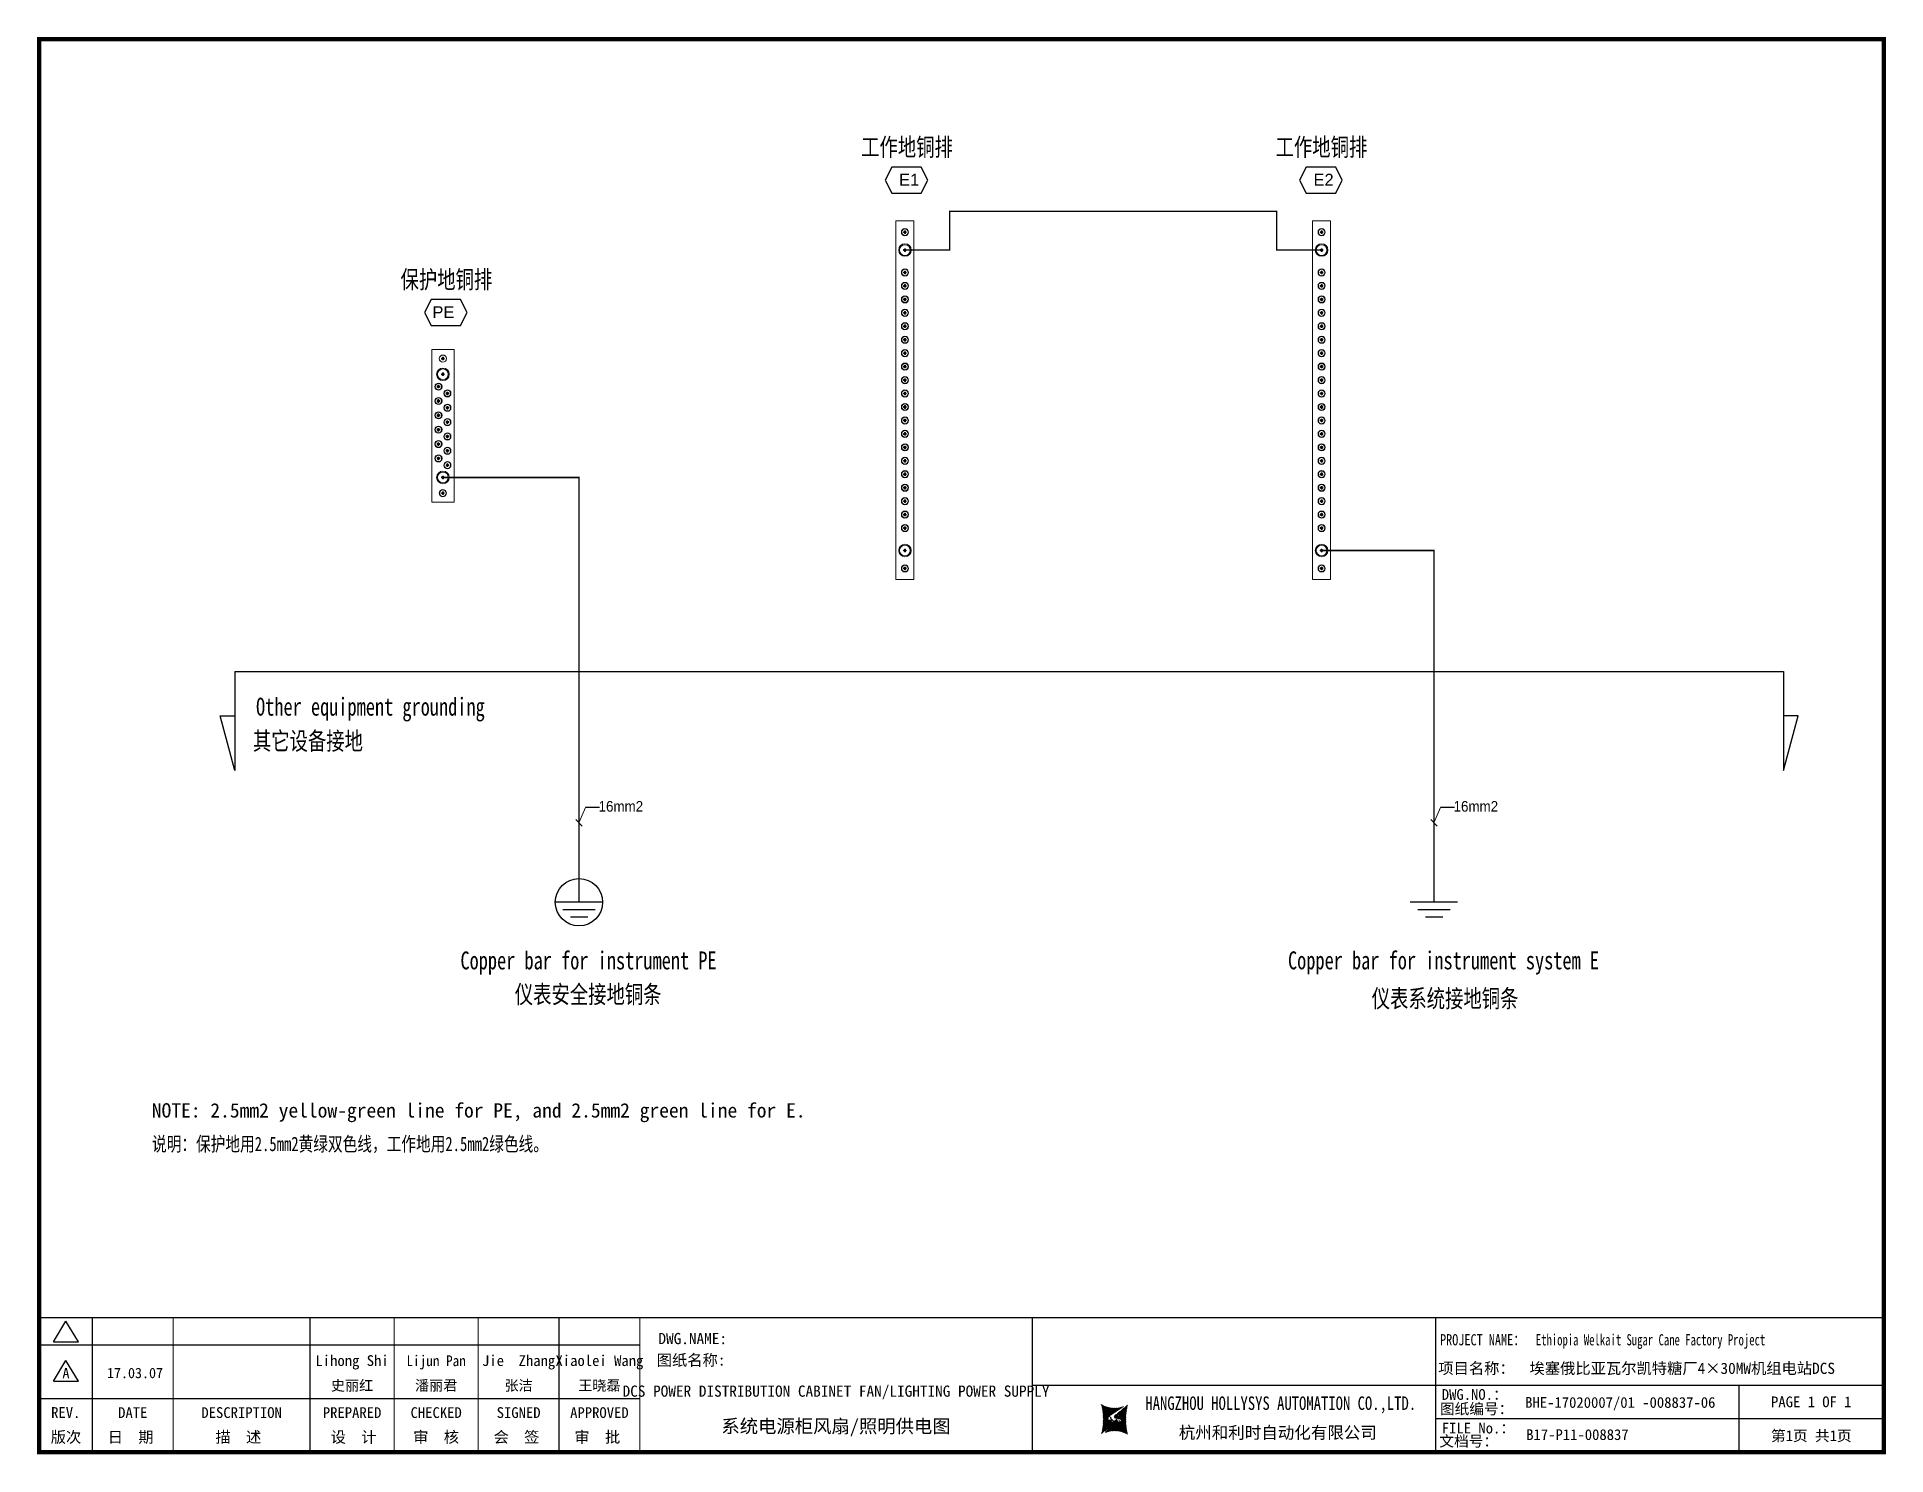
# Model space of a CAD drawing. Extents: x 81444 to 119867, y -54816 to -29062.
# Drawn here: x 96469 to 100595, y -32548 to -29386 of the extents above; entities that cross this region are included whole.
import ezdxf
from ezdxf.enums import TextEntityAlignment as Align
from ezdxf.lldxf.tags import DXFTag

# ---------------------------------------------------------------- set-up
doc = ezdxf.new("R2010")
doc.units = 0
doc.header["$LTSCALE"] = 100
doc.header["$MEASUREMENT"] = 0
for name, color, linetype in [('02___PRT_ALL_AXES', 7, 'Continuous'), ('t', 1, 'Continuous'), ('标准图框及表格', 7, 'Continuous')]:
    doc.layers.add(name, color=color, linetype=linetype)
doc.layers.add('细实线', color=7, linetype='Continuous', lineweight=20)
doc.styles.add('HZ', font='arial.ttf', dxfattribs={"width": 0.7})
doc.styles.add('HZTXT1', font='', dxfattribs={"width": 0.8})
doc.styles.get("Standard").update_dxf_attribs({"font": ''})
doc.styles.get('HZTXT1').set_extended_font_data('SimSun')
doc.styles.get('Standard').set_extended_font_data('SimSun')
tags = doc.linetypes.add('CENTER', pattern=[2, 1.25, -0.25, 0.25, -0.25]).pattern_tags.tags
tags[10:11] = [DXFTag(74, 4), DXFTag(75, 0), DXFTag(340, '0'), DXFTag(46, 1.0), DXFTag(50, 0.0), DXFTag(44, 0.0), DXFTag(45, 0.0)]
tags[8:9] = [DXFTag(74, 4), DXFTag(75, 0), DXFTag(340, '0'), DXFTag(46, 1.0), DXFTag(50, 0.0), DXFTag(44, 0.0), DXFTag(45, 0.0)]
tags[6:7] = [DXFTag(74, 4), DXFTag(75, 0), DXFTag(340, '0'), DXFTag(46, 1.0), DXFTag(50, 0.0), DXFTag(44, 0.0), DXFTag(45, 0.0)]
tags[4:5] = [DXFTag(74, 4), DXFTag(75, 0), DXFTag(340, '0'), DXFTag(46, 1.0), DXFTag(50, 0.0), DXFTag(44, 0.0), DXFTag(45, 0.0)]
tags = doc.linetypes.add('HIDDEN', pattern=[0.375, 0.25, -0.125]).pattern_tags.tags
tags[6:7] = [DXFTag(74, 4), DXFTag(75, 0), DXFTag(340, '0'), DXFTag(46, 1.0), DXFTag(50, 0.0), DXFTag(44, 0.0), DXFTag(45, 0.0)]
tags[4:5] = [DXFTag(74, 4), DXFTag(75, 0), DXFTag(340, '0'), DXFTag(46, 1.0), DXFTag(50, 0.0), DXFTag(44, 0.0), DXFTag(45, 0.0)]
pattern_1 = [(45, (0, 0), (-0.736262898216564, 0.7362628982165641), [])]

msp = doc.modelspace()

# ---------------------------------------------------------------- texts
at = {"linetype": 'HIDDEN', "style": 'HZTXT1', "width": 0.75}
for s, p in [('工作地铜排', (98410.35086849226, -29630.30081124102, 1632066600960)), ('工作地铜排', (99334.94252989894, -29630.30081124102, 1632066600960)), ('保护地铜排', (97382.71157208699, -29925.63307183672, 1632066600960)), ('Other equipment grounding', (97213.12200458752, -30884.46458137846, 1632066600960)), ('其它设备接地', (97073.78113581784, -30954.64719271906, 1632066600960)), ('Copper bar for instrument PE', (97699.78409047154, -31449.41661553954, 1632066600960)), ('Copper bar for instrument system E', (99607.29454402642, -31449.41661553954, 1632066600960)), ('仪表安全接地铜条', (97698.9999166523, -31519.56018097811, 1632066600960)), ('仪表系统接地铜条', (99610.75854663648, -31529.00552168193, 1632066600960))]:
    msp.add_text(s, height=40, dxfattribs=at).set_placement(p, align=Align.MIDDLE)
at = {"color": 7, "style": 'HZ'}
for s, p in [('E1', (98392.73186430782, -29716.88476444378, 1632066600960)), ('E2', (99317.3235257145, -29716.88476444378, 1632066600960)), ('PE', (97351.64925101856, -30012.21702503948, 1632066600960))]:
    msp.add_text(s, height=26.244, dxfattribs=at).set_placement(p)
at = {"color": 3, "style": 'HZ', "width": 0.9}
for p in [(97722.288684184, -31113.15720054922, 1632066600960), (99629.79913773893, -31113.15720054922, 1632066600960)]:
    msp.add_text('16mm2', height=23.68732399778584, dxfattribs=at).set_placement(p)
at = {"color": 3, "linetype": 'HIDDEN'}
msp.add_text('NOTE: 2.5mm2 yellow-green line for PE, and 2.5mm2 green line for E. ', height=32, dxfattribs=at).set_placement((96725.45417428939, -31795.32286529411, 1632066600960))
at = {"color": 3, "linetype": 'HIDDEN', "style": 'HZTXT1', "width": 0.75}
msp.add_text('说明：保护地用2.5mm2黄绿双色线，工作地用2.5mm2绿色线。', height=32, dxfattribs=at).set_placement((96725.91445022673, -31870.20023259176, 1632066600960))

# ---------------------------------------------------------------- blocks, each defined once
blk = doc.blocks.new('保护地铜排新')
at = {"linetype": 'Continuous', "lineweight": 0}
for p, q in [((11, -10.5), (11, -9.5)), ((11, -9.5), (12, -9.5)), ((12, -10.5), (11, -10.5)), ((12, -9.5), (12, -8.5)), ((12, -8.5), (13, -8.5)), ((12, -11.5), (12, -10.5)), ((13, -11.5), (12, -11.5)), ((13, -8.5), (13, -9.5)), ((13, -9.5), (14, -9.5)), ((13, -10.5), (13, -11.5)), ((14, -10.5), (13, -10.5)), ((14, -9.5), (14, -10.5)), ((6, -41.75), (6, -40.75)), ((6, -40.75), (7, -40.75)), ((7, -40.75), (7, -39.75)), ((7, -39.75), (8, -39.75)), ((8, -39.75), (8, -40.75)), ((8, -40.75), (9, -40.75)), ((9, -40.75), (9, -41.75)), ((7, -41.75), (6, -41.75)), ((6, -57.75), (6, -56.75)), ((6, -56.75), (7, -56.75)), ((7, -57.75), (6, -57.75)), ((7, -42.75), (7, -41.75)), ((8, -42.75), (7, -42.75)), ((7, -56.75), (7, -55.75)), ((7, -55.75), (8, -55.75)), ((7, -58.75), (7, -57.75)), ((8, -58.75), (7, -58.75)), ((8, -41.75), (8, -42.75)), ((9, -41.75), (8, -41.75)), ((8, -55.75), (8, -56.75)), ((8, -56.75), (9, -56.75)), ((8, -57.75), (8, -58.75)), ((9, -57.75), (8, -57.75)), ((9, -56.75), (9, -57.75)), ((16, -49.25), (16, -48.25)), ((16, -48.25), (17, -48.25)), ((17, -49.25), (16, -49.25)), ((17, -48.25), (17, -47.25)), ((17, -47.25), (18, -47.25)), ((17, -50.25), (17, -49.25)), ((18, -50.25), (17, -50.25)), ((18, -47.25), (18, -48.25)), ((18, -48.25), (19, -48.25)), ((18, -49.25), (18, -50.25)), ((19, -49.25), (18, -49.25)), ((19, -48.25), (19, -49.25)), ((6, -73.75), (6, -72.75)), ((6, -72.75), (7, -72.75)), ((7, -73.75), (6, -73.75)), ((7, -72.75), (7, -71.75)), ((7, -71.75), (8, -71.75)), ((7, -74.75), (7, -73.75)), ((8, -74.75), (7, -74.75)), ((8, -71.75), (8, -72.75)), ((8, -72.75), (9, -72.75)), ((8, -73.75), (8, -74.75)), ((9, -73.75), (8, -73.75)), ((9, -72.75), (9, -73.75)), ((16, -65.25), (16, -64.25)), ((16, -64.25), (17, -64.25)), ((17, -65.25), (16, -65.25)), ((16, -81.25), (16, -80.25)), ((16, -80.25), (17, -80.25)), ((17, -81.25), (16, -81.25)), ((17, -64.25), (17, -63.25)), ((17, -63.25), (18, -63.25)), ((17, -66.25), (17, -65.25)), ((18, -66.25), (17, -66.25)), ((17, -80.25), (17, -79.25)), ((17, -79.25), (18, -79.25)), ((17, -82.25), (17, -81.25)), ((18, -82.25), (17, -82.25)), ((18, -63.25), (18, -64.25)), ((18, -64.25), (19, -64.25)), ((18, -65.25), (18, -66.25)), ((19, -65.25), (18, -65.25)), ((18, -79.25), (18, -80.25)), ((18, -80.25), (19, -80.25)), ((18, -81.25), (18, -82.25)), ((19, -81.25), (18, -81.25)), ((19, -64.25), (19, -65.25)), ((19, -80.25), (19, -81.25)), ((6, -89.75), (6, -88.75)), ((6, -88.75), (7, -88.75)), ((7, -89.75), (6, -89.75)), ((7, -88.75), (7, -87.75)), ((7, -87.75), (8, -87.75)), ((7, -90.75), (7, -89.75)), ((8, -90.75), (7, -90.75)), ((8, -87.75), (8, -88.75)), ((8, -88.75), (9, -88.75)), ((8, -89.75), (8, -90.75)), ((9, -89.75), (8, -89.75)), ((9, -88.75), (9, -89.75)), ((16, -97.25), (16, -96.25)), ((16, -96.25), (17, -96.25)), ((17, -97.25), (16, -97.25)), ((17, -96.25), (17, -95.25)), ((17, -95.25), (18, -95.25)), ((17, -98.25), (17, -97.25)), ((18, -98.25), (17, -98.25)), ((18, -95.25), (18, -96.25)), ((18, -96.25), (19, -96.25)), ((18, -97.25), (18, -98.25)), ((19, -97.25), (18, -97.25)), ((19, -96.25), (19, -97.25)), ((6, -105.75), (6, -104.75)), ((6, -104.75), (7, -104.75)), ((7, -105.75), (6, -105.75)), ((6, -121.75), (6, -120.75)), ((6, -120.75), (7, -120.75)), ((7, -121.75), (6, -121.75)), ((7, -104.75), (7, -103.75)), ((7, -103.75), (8, -103.75)), ((7, -106.75), (7, -105.75)), ((8, -106.75), (7, -106.75)), ((7, -120.75), (7, -119.75)), ((7, -119.75), (8, -119.75)), ((7, -122.75), (7, -121.75)), ((8, -122.75), (7, -122.75)), ((8, -103.75), (8, -104.75)), ((8, -104.75), (9, -104.75)), ((8, -105.75), (8, -106.75)), ((9, -105.75), (8, -105.75)), ((8, -119.75), (8, -120.75)), ((8, -120.75), (9, -120.75)), ((8, -121.75), (8, -122.75)), ((9, -121.75), (8, -121.75)), ((9, -104.75), (9, -105.75)), ((9, -120.75), (9, -121.75)), ((16, -113.25), (16, -112.25)), ((16, -112.25), (17, -112.25)), ((17, -113.25), (16, -113.25)), ((17, -112.25), (17, -111.25)), ((17, -111.25), (18, -111.25)), ((17, -114.25), (17, -113.25)), ((18, -114.25), (17, -114.25)), ((18, -111.25), (18, -112.25)), ((18, -112.25), (19, -112.25)), ((18, -113.25), (18, -114.25)), ((19, -113.25), (18, -113.25)), ((19, -112.25), (19, -113.25)), ((16, -129.25), (16, -128.25)), ((16, -128.25), (17, -128.25)), ((17, -129.25), (16, -129.25)), ((17, -128.25), (17, -127.25)), ((17, -127.25), (18, -127.25)), ((17, -130.25), (17, -129.25)), ((18, -130.25), (17, -130.25)), ((18, -127.25), (18, -128.25)), ((18, -128.25), (19, -128.25)), ((18, -129.25), (18, -130.25)), ((19, -129.25), (18, -129.25)), ((19, -128.25), (19, -129.25)), ((11, -160.5), (11, -159.5)), ((11, -159.5), (12, -159.5)), ((12, -160.5), (11, -160.5)), ((12, -159.5), (12, -158.5)), ((12, -158.5), (13, -158.5)), ((12, -161.5), (12, -160.5)), ((13, -161.5), (12, -161.5)), ((13, -158.5), (13, -159.5)), ((13, -159.5), (14, -159.5)), ((13, -160.5), (13, -161.5)), ((14, -160.5), (13, -160.5)), ((14, -159.5), (14, -160.5))]:
    blk.add_line(p, q, dxfattribs=at)
at = {"linetype": 'Continuous'}
for p, q in [((11, -27.00499958026921), (12, -27.00499958026921)), ((11, -28.00499958026921), (11, -27.00499958026921)), ((12, -28.00499958026921), (11, -28.00499958026921)), ((12, -26.00499958026921), (13, -26.00499958026921)), ((12, -27.00499958026921), (12, -26.00499958026921)), ((12, -29.00499958026921), (12, -28.00499958026921)), ((13, -29.00499958026921), (12, -29.00499958026921)), ((13, -26.00499958026921), (13, -27.00499958026921)), ((13, -27.00499958026921), (14, -27.00499958026921)), ((14, -28.00499958026921), (13, -28.00499958026921)), ((13, -28.00499958026921), (13, -29.00499958026921)), ((14, -27.00499958026921), (14, -28.00499958026921)), ((11, -141.9950004197308), (12, -141.9950004197308)), ((11, -142.9950004197308), (11, -141.9950004197308)), ((12, -142.9950004197308), (11, -142.9950004197308)), ((12, -140.9950004197308), (13, -140.9950004197308)), ((12, -141.9950004197308), (12, -140.9950004197308)), ((12, -143.9950004197308), (12, -142.9950004197308)), ((13, -143.9950004197308), (12, -143.9950004197308)), ((13, -140.9950004197308), (13, -141.9950004197308)), ((13, -141.9950004197308), (14, -141.9950004197308)), ((14, -142.9950004197308), (13, -142.9950004197308)), ((13, -142.9950004197308), (13, -143.9950004197308)), ((14, -141.9950004197308), (14, -142.9950004197308))]:
    blk.add_line(p, q, dxfattribs=at)
blk.add_lwpolyline([(25, 0), (25, -169.9900008394616), (0, -169.9900008394616), (0, 0)], close=True)
for centre, radius in [((12.5, -27.50499958026921), 7), ((12.5, -27.50499958026921), 6), ((12.5, -142.4950004197308), 7), ((12.5, -142.4950004197308), 6)]:
    blk.add_circle(centre, radius, dxfattribs=at)
at = {"layer": '02___PRT_ALL_AXES', "linetype": 'Continuous', "lineweight": 0}
for centre, radius in [((12.5, -10), 4), ((7.5, -41.25), 4), ((7.5, -41.25), 3.6), ((7.5, -57.25), 4), ((7.5, -57.25), 3.6), ((17.5, -48.75), 4), ((17.5, -64.75), 4), ((17.5, -48.75), 3.6), ((17.5, -64.75), 3.6), ((7.5, -73.25), 4), ((7.5, -73.25), 3.6), ((17.5, -80.75), 4), ((17.5, -80.75), 3.6), ((7.5, -89.25), 4), ((7.5, -105.25), 4), ((7.5, -89.25), 3.6), ((7.5, -105.25), 3.6), ((17.5, -96.75), 4), ((17.5, -96.75), 3.6), ((7.5, -121.25), 4), ((7.5, -121.25), 3.6), ((17.5, -112.75), 4), ((17.5, -112.75), 3.6), ((17.5, -128.75), 4), ((17.5, -128.75), 3.6), ((12.5, -160), 4), ((12.5, -160), 3.6)]:
    blk.add_circle(centre, radius, dxfattribs=at)
at = {"layer": '细实线'}
for p, q in [((11, -10), (14, -10)), ((12.5, -8.5), (12.5, -11.5)), ((6, -41.25), (9, -41.25)), ((7.5, -39.75), (7.5, -42.75)), ((11, -27.50499958026921), (14, -27.50499958026921)), ((12.5, -26.00499958026921), (12.5, -29.00499958026921)), ((6, -57.25), (9, -57.25)), ((7.5, -55.75), (7.5, -58.75)), ((16, -48.75), (19, -48.75)), ((17.5, -47.25), (17.5, -50.25)), ((6, -73.25), (9, -73.25)), ((7.5, -71.75), (7.5, -74.75)), ((16, -64.75), (19, -64.75)), ((16, -80.75), (19, -80.75)), ((17.5, -63.25), (17.5, -66.25)), ((17.5, -79.25), (17.5, -82.25)), ((6, -89.25), (9, -89.25)), ((7.5, -87.75), (7.5, -90.75)), ((16, -96.75), (19, -96.75)), ((17.5, -95.25), (17.5, -98.25)), ((6, -105.25), (9, -105.25)), ((6, -121.25), (9, -121.25)), ((7.5, -103.75), (7.5, -106.75)), ((7.5, -119.75), (7.5, -122.75)), ((16, -112.75), (19, -112.75)), ((17.5, -111.25), (17.5, -114.25)), ((11, -142.4950004197308), (14, -142.4950004197308)), ((12.5, -140.9950004197308), (12.5, -143.9950004197308)), ((16, -128.75), (19, -128.75)), ((17.5, -127.25), (17.5, -130.25)), ((11, -160), (14, -160)), ((12.5, -158.5), (12.5, -161.5))]:
    blk.add_line(p, q, dxfattribs=at)
blk = doc.blocks.new('工作地铜排新')
at = {"linetype": 'Continuous', "lineweight": 0}
for p, q in [((8.590020265575731, -13.04118399630534), (8.590020265575731, -12.04118399630534)), ((8.590020265575731, -12.04118399630534), (9.590020265575731, -12.04118399630534)), ((9.590020265575731, -13.04118399630534), (8.590020265575731, -13.04118399630534)), ((9.590020265575731, -12.04118399630534), (9.590020265575731, -11.04118399630534)), ((9.590020265575731, -11.04118399630534), (10.59002026557573, -11.04118399630534)), ((9.590020265575731, -14.04118399630534), (9.590020265575731, -13.04118399630534)), ((10.59002026557573, -14.04118399630534), (9.590020265575731, -14.04118399630534)), ((10.59002026557573, -11.04118399630534), (10.59002026557573, -12.04118399630534)), ((10.59002026557573, -12.04118399630534), (11.59002026557573, -12.04118399630534)), ((10.59002026557573, -13.04118399630534), (10.59002026557573, -14.04118399630534)), ((11.59002026557573, -13.04118399630534), (10.59002026557573, -13.04118399630534)), ((11.59002026557573, -12.04118399630534), (11.59002026557573, -13.04118399630534)), ((8.590020265575731, -58.00000536441803), (8.590020265575731, -57.00000536441803)), ((8.590020265575731, -57.00000536441803), (9.590020265575731, -57.00000536441803)), ((9.590020265575731, -58.00000536441803), (8.590020265575731, -58.00000536441803)), ((9.590020265575731, -57.00000536441803), (9.590020265575731, -56.00000536441803)), ((9.590020265575731, -56.00000536441803), (10.59002026557573, -56.00000536441803)), ((9.590020265575731, -59.00000536441803), (9.590020265575731, -58.00000536441803)), ((10.59002026557573, -59.00000536441803), (9.590020265575731, -59.00000536441803)), ((10.59002026557573, -56.00000536441803), (10.59002026557573, -57.00000536441803)), ((10.59002026557573, -57.00000536441803), (11.59002026557573, -57.00000536441803)), ((10.59002026557573, -58.00000536441803), (10.59002026557573, -59.00000536441803)), ((11.59002026557573, -58.00000536441803), (10.59002026557573, -58.00000536441803)), ((11.59002026557573, -57.00000536441803), (11.59002026557573, -58.00000536441803)), ((8.590020265575731, -73.00000536441803), (8.590020265575731, -72.00000536441803)), ((8.590020265575731, -72.00000536441803), (9.590020265575731, -72.00000536441803)), ((9.590020265575731, -73.00000536441803), (8.590020265575731, -73.00000536441803)), ((9.590020265575731, -72.00000536441803), (9.590020265575731, -71.00000536441803)), ((9.590020265575731, -71.00000536441803), (10.59002026557573, -71.00000536441803)), ((9.590020265575731, -74.00000536441803), (9.590020265575731, -73.00000536441803)), ((10.59002026557573, -74.00000536441803), (9.590020265575731, -74.00000536441803)), ((10.59002026557573, -71.00000536441803), (10.59002026557573, -72.00000536441803)), ((10.59002026557573, -72.00000536441803), (11.59002026557573, -72.00000536441803)), ((10.59002026557573, -73.00000536441803), (10.59002026557573, -74.00000536441803)), ((11.59002026557573, -73.00000536441803), (10.59002026557573, -73.00000536441803)), ((11.59002026557573, -72.00000536441803), (11.59002026557573, -73.00000536441803)), ((8.590020265575731, -88.00000536441803), (8.590020265575731, -87.00000536441803)), ((8.590020265575731, -87.00000536441803), (9.590020265575731, -87.00000536441803)), ((9.590020265575731, -88.00000536441803), (8.590020265575731, -88.00000536441803)), ((8.590020265575731, -103.000005364418), (8.590020265575731, -102.000005364418)), ((8.590020265575731, -102.000005364418), (9.590020265575731, -102.000005364418)), ((9.590020265575731, -103.000005364418), (8.590020265575731, -103.000005364418)), ((9.590020265575731, -87.00000536441803), (9.590020265575731, -86.00000536441803)), ((9.590020265575731, -86.00000536441803), (10.59002026557573, -86.00000536441803)), ((9.590020265575731, -89.00000536441803), (9.590020265575731, -88.00000536441803)), ((10.59002026557573, -89.00000536441803), (9.590020265575731, -89.00000536441803)), ((9.590020265575731, -102.000005364418), (9.590020265575731, -101.000005364418)), ((9.590020265575731, -101.000005364418), (10.59002026557573, -101.000005364418)), ((9.590020265575731, -104.000005364418), (9.590020265575731, -103.000005364418)), ((10.59002026557573, -86.00000536441803), (10.59002026557573, -87.00000536441803)), ((10.59002026557573, -87.00000536441803), (11.59002026557573, -87.00000536441803)), ((10.59002026557573, -88.00000536441803), (10.59002026557573, -89.00000536441803)), ((11.59002026557573, -88.00000536441803), (10.59002026557573, -88.00000536441803)), ((10.59002026557573, -101.000005364418), (10.59002026557573, -102.000005364418)), ((10.59002026557573, -102.000005364418), (11.59002026557573, -102.000005364418)), ((10.59002026557573, -103.000005364418), (10.59002026557573, -104.000005364418)), ((11.59002026557573, -103.000005364418), (10.59002026557573, -103.000005364418)), ((11.59002026557573, -87.00000536441803), (11.59002026557573, -88.00000536441803)), ((11.59002026557573, -102.000005364418), (11.59002026557573, -103.000005364418)), ((8.590020265575731, -118.000005364418), (8.590020265575731, -117.000005364418)), ((8.590020265575731, -117.000005364418), (9.590020265575731, -117.000005364418)), ((9.590020265575731, -118.000005364418), (8.590020265575731, -118.000005364418)), ((10.59002026557573, -104.000005364418), (9.590020265575731, -104.000005364418)), ((9.590020265575731, -117.000005364418), (9.590020265575731, -116.000005364418)), ((9.590020265575731, -116.000005364418), (10.59002026557573, -116.000005364418)), ((9.590020265575731, -119.000005364418), (9.590020265575731, -118.000005364418)), ((10.59002026557573, -119.000005364418), (9.590020265575731, -119.000005364418)), ((10.59002026557573, -116.000005364418), (10.59002026557573, -117.000005364418)), ((10.59002026557573, -117.000005364418), (11.59002026557573, -117.000005364418)), ((10.59002026557573, -118.000005364418), (10.59002026557573, -119.000005364418)), ((11.59002026557573, -118.000005364418), (10.59002026557573, -118.000005364418)), ((11.59002026557573, -117.000005364418), (11.59002026557573, -118.000005364418)), ((8.590020265575731, -133.000005364418), (8.590020265575731, -132.000005364418)), ((8.590020265575731, -132.000005364418), (9.590020265575731, -132.000005364418)), ((9.590020265575731, -133.000005364418), (8.590020265575731, -133.000005364418)), ((9.590020265575731, -132.000005364418), (9.590020265575731, -131.000005364418)), ((9.590020265575731, -131.000005364418), (10.59002026557573, -131.000005364418)), ((9.590020265575731, -134.000005364418), (9.590020265575731, -133.000005364418)), ((10.59002026557573, -134.000005364418), (9.590020265575731, -134.000005364418)), ((10.59002026557573, -131.000005364418), (10.59002026557573, -132.000005364418)), ((10.59002026557573, -132.000005364418), (11.59002026557573, -132.000005364418)), ((10.59002026557573, -133.000005364418), (10.59002026557573, -134.000005364418)), ((11.59002026557573, -133.000005364418), (10.59002026557573, -133.000005364418)), ((11.59002026557573, -132.000005364418), (11.59002026557573, -133.000005364418)), ((8.590020265575731, -148.000005364418), (8.590020265575731, -147.000005364418)), ((8.590020265575731, -147.000005364418), (9.590020265575731, -147.000005364418)), ((9.590020265575731, -148.000005364418), (8.590020265575731, -148.000005364418)), ((8.590020265575731, -163.000005364418), (8.590020265575731, -162.000005364418)), ((8.590020265575731, -162.000005364418), (9.590020265575731, -162.000005364418)), ((9.590020265575731, -163.000005364418), (8.590020265575731, -163.000005364418)), ((9.590020265575731, -147.000005364418), (9.590020265575731, -146.000005364418)), ((9.590020265575731, -146.000005364418), (10.59002026557573, -146.000005364418)), ((9.590020265575731, -149.000005364418), (9.590020265575731, -148.000005364418)), ((10.59002026557573, -149.000005364418), (9.590020265575731, -149.000005364418)), ((9.590020265575731, -162.000005364418), (9.590020265575731, -161.000005364418)), ((9.590020265575731, -161.000005364418), (10.59002026557573, -161.000005364418)), ((9.590020265575731, -164.000005364418), (9.590020265575731, -163.000005364418)), ((10.59002026557573, -164.000005364418), (9.590020265575731, -164.000005364418)), ((10.59002026557573, -146.000005364418), (10.59002026557573, -147.000005364418)), ((10.59002026557573, -147.000005364418), (11.59002026557573, -147.000005364418)), ((10.59002026557573, -148.000005364418), (10.59002026557573, -149.000005364418)), ((11.59002026557573, -148.000005364418), (10.59002026557573, -148.000005364418)), ((10.59002026557573, -161.000005364418), (10.59002026557573, -162.000005364418)), ((10.59002026557573, -162.000005364418), (11.59002026557573, -162.000005364418)), ((10.59002026557573, -163.000005364418), (10.59002026557573, -164.000005364418)), ((11.59002026557573, -163.000005364418), (10.59002026557573, -163.000005364418)), ((11.59002026557573, -147.000005364418), (11.59002026557573, -148.000005364418)), ((11.59002026557573, -162.000005364418), (11.59002026557573, -163.000005364418)), ((8.590020265575731, -178.000005364418), (8.590020265575731, -177.000005364418)), ((8.590020265575731, -177.000005364418), (9.590020265575731, -177.000005364418)), ((9.590020265575731, -178.000005364418), (8.590020265575731, -178.000005364418)), ((9.590020265575731, -177.000005364418), (9.590020265575731, -176.000005364418)), ((9.590020265575731, -176.000005364418), (10.59002026557573, -176.000005364418)), ((9.590020265575731, -179.000005364418), (9.590020265575731, -178.000005364418)), ((10.59002026557573, -179.000005364418), (9.590020265575731, -179.000005364418)), ((10.59002026557573, -176.000005364418), (10.59002026557573, -177.000005364418)), ((10.59002026557573, -177.000005364418), (11.59002026557573, -177.000005364418)), ((10.59002026557573, -178.000005364418), (10.59002026557573, -179.000005364418)), ((11.59002026557573, -178.000005364418), (10.59002026557573, -178.000005364418)), ((11.59002026557573, -177.000005364418), (11.59002026557573, -178.000005364418)), ((8.590020265575731, -193.000005364418), (8.590020265575731, -192.000005364418)), ((8.590020265575731, -192.000005364418), (9.590020265575731, -192.000005364418)), ((9.590020265575731, -193.000005364418), (8.590020265575731, -193.000005364418)), ((9.590020265575731, -192.000005364418), (9.590020265575731, -191.000005364418)), ((9.590020265575731, -191.000005364418), (10.59002026557573, -191.000005364418)), ((9.590020265575731, -194.000005364418), (9.590020265575731, -193.000005364418)), ((10.59002026557573, -194.000005364418), (9.590020265575731, -194.000005364418)), ((9.590020265575731, -207.000005364418), (9.590020265575731, -206.000005364418)), ((9.590020265575731, -206.000005364418), (10.59002026557573, -206.000005364418)), ((10.59002026557573, -191.000005364418), (10.59002026557573, -192.000005364418)), ((10.59002026557573, -192.000005364418), (11.59002026557573, -192.000005364418)), ((10.59002026557573, -193.000005364418), (10.59002026557573, -194.000005364418)), ((11.59002026557573, -193.000005364418), (10.59002026557573, -193.000005364418)), ((10.59002026557573, -206.000005364418), (10.59002026557573, -207.000005364418)), ((11.59002026557573, -192.000005364418), (11.59002026557573, -193.000005364418)), ((8.590020265575731, -208.000005364418), (8.590020265575731, -207.000005364418)), ((8.590020265575731, -207.000005364418), (9.590020265575731, -207.000005364418)), ((9.590020265575731, -208.000005364418), (8.590020265575731, -208.000005364418)), ((8.590020265575731, -223.000005364418), (8.590020265575731, -222.000005364418)), ((8.590020265575731, -222.000005364418), (9.590020265575731, -222.000005364418)), ((9.590020265575731, -223.000005364418), (8.590020265575731, -223.000005364418)), ((9.590020265575731, -209.000005364418), (9.590020265575731, -208.000005364418)), ((10.59002026557573, -209.000005364418), (9.590020265575731, -209.000005364418)), ((9.590020265575731, -222.000005364418), (9.590020265575731, -221.000005364418)), ((9.590020265575731, -221.000005364418), (10.59002026557573, -221.000005364418)), ((9.590020265575731, -224.000005364418), (9.590020265575731, -223.000005364418)), ((10.59002026557573, -224.000005364418), (9.590020265575731, -224.000005364418)), ((10.59002026557573, -207.000005364418), (11.59002026557573, -207.000005364418)), ((10.59002026557573, -208.000005364418), (10.59002026557573, -209.000005364418)), ((11.59002026557573, -208.000005364418), (10.59002026557573, -208.000005364418)), ((10.59002026557573, -221.000005364418), (10.59002026557573, -222.000005364418)), ((10.59002026557573, -222.000005364418), (11.59002026557573, -222.000005364418)), ((10.59002026557573, -223.000005364418), (10.59002026557573, -224.000005364418)), ((11.59002026557573, -223.000005364418), (10.59002026557573, -223.000005364418)), ((11.59002026557573, -207.000005364418), (11.59002026557573, -208.000005364418)), ((11.59002026557573, -222.000005364418), (11.59002026557573, -223.000005364418)), ((8.590020265575731, -238.000005364418), (8.590020265575731, -237.000005364418)), ((8.590020265575731, -237.000005364418), (9.590020265575731, -237.000005364418)), ((9.590020265575731, -238.000005364418), (8.590020265575731, -238.000005364418)), ((9.590020265575731, -237.000005364418), (9.590020265575731, -236.000005364418)), ((9.590020265575731, -236.000005364418), (10.59002026557573, -236.000005364418)), ((9.590020265575731, -239.000005364418), (9.590020265575731, -238.000005364418)), ((10.59002026557573, -239.000005364418), (9.590020265575731, -239.000005364418)), ((10.59002026557573, -236.000005364418), (10.59002026557573, -237.000005364418)), ((10.59002026557573, -237.000005364418), (11.59002026557573, -237.000005364418)), ((10.59002026557573, -238.000005364418), (10.59002026557573, -239.000005364418)), ((11.59002026557573, -238.000005364418), (10.59002026557573, -238.000005364418)), ((11.59002026557573, -237.000005364418), (11.59002026557573, -238.000005364418)), ((8.590020265575731, -253.000005364418), (8.590020265575731, -252.000005364418)), ((8.590020265575731, -252.000005364418), (9.590020265575731, -252.000005364418)), ((9.590020265575731, -253.000005364418), (8.590020265575731, -253.000005364418)), ((8.590020265575731, -268.000005364418), (8.590020265575731, -267.000005364418)), ((8.590020265575731, -267.000005364418), (9.590020265575731, -267.000005364418)), ((9.590020265575731, -268.000005364418), (8.590020265575731, -268.000005364418)), ((9.590020265575731, -252.000005364418), (9.590020265575731, -251.000005364418)), ((9.590020265575731, -251.000005364418), (10.59002026557573, -251.000005364418)), ((9.590020265575731, -254.000005364418), (9.590020265575731, -253.000005364418)), ((10.59002026557573, -254.000005364418), (9.590020265575731, -254.000005364418)), ((9.590020265575731, -267.000005364418), (9.590020265575731, -266.000005364418)), ((9.590020265575731, -266.000005364418), (10.59002026557573, -266.000005364418)), ((9.590020265575731, -269.000005364418), (9.590020265575731, -268.000005364418)), ((10.59002026557573, -251.000005364418), (10.59002026557573, -252.000005364418)), ((10.59002026557573, -252.000005364418), (11.59002026557573, -252.000005364418)), ((10.59002026557573, -253.000005364418), (10.59002026557573, -254.000005364418)), ((11.59002026557573, -253.000005364418), (10.59002026557573, -253.000005364418)), ((10.59002026557573, -266.000005364418), (10.59002026557573, -267.000005364418)), ((10.59002026557573, -267.000005364418), (11.59002026557573, -267.000005364418)), ((10.59002026557573, -268.000005364418), (10.59002026557573, -269.000005364418)), ((11.59002026557573, -268.000005364418), (10.59002026557573, -268.000005364418)), ((11.59002026557573, -252.000005364418), (11.59002026557573, -253.000005364418)), ((11.59002026557573, -267.000005364418), (11.59002026557573, -268.000005364418)), ((8.590020265575731, -283.000005364418), (8.590020265575731, -282.000005364418)), ((8.590020265575731, -282.000005364418), (9.590020265575731, -282.000005364418)), ((9.590020265575731, -283.000005364418), (8.590020265575731, -283.000005364418)), ((10.59002026557573, -269.000005364418), (9.590020265575731, -269.000005364418)), ((9.590020265575731, -282.000005364418), (9.590020265575731, -281.000005364418)), ((9.590020265575731, -281.000005364418), (10.59002026557573, -281.000005364418)), ((9.590020265575731, -284.000005364418), (9.590020265575731, -283.000005364418)), ((10.59002026557573, -284.000005364418), (9.590020265575731, -284.000005364418)), ((10.59002026557573, -281.000005364418), (10.59002026557573, -282.000005364418)), ((10.59002026557573, -282.000005364418), (11.59002026557573, -282.000005364418)), ((10.59002026557573, -283.000005364418), (10.59002026557573, -284.000005364418)), ((11.59002026557573, -283.000005364418), (10.59002026557573, -283.000005364418)), ((11.59002026557573, -282.000005364418), (11.59002026557573, -283.000005364418)), ((8.590020265575731, -298.000005364418), (8.590020265575731, -297.000005364418)), ((8.590020265575731, -297.000005364418), (9.590020265575731, -297.000005364418)), ((9.590020265575731, -298.000005364418), (8.590020265575731, -298.000005364418)), ((9.590020265575731, -297.000005364418), (9.590020265575731, -296.000005364418)), ((9.590020265575731, -296.000005364418), (10.59002026557573, -296.000005364418)), ((9.590020265575731, -299.000005364418), (9.590020265575731, -298.000005364418)), ((10.59002026557573, -299.000005364418), (9.590020265575731, -299.000005364418)), ((10.59002026557573, -296.000005364418), (10.59002026557573, -297.000005364418)), ((10.59002026557573, -297.000005364418), (11.59002026557573, -297.000005364418)), ((10.59002026557573, -298.000005364418), (10.59002026557573, -299.000005364418)), ((11.59002026557573, -298.000005364418), (10.59002026557573, -298.000005364418)), ((11.59002026557573, -297.000005364418), (11.59002026557573, -298.000005364418)), ((8.590020265575731, -313.000005364418), (8.590020265575731, -312.000005364418)), ((8.590020265575731, -312.000005364418), (9.590020265575731, -312.000005364418)), ((9.590020265575731, -313.000005364418), (8.590020265575731, -313.000005364418)), ((8.590020265575731, -328.000005364418), (8.590020265575731, -327.000005364418)), ((8.590020265575731, -327.000005364418), (9.590020265575731, -327.000005364418)), ((9.590020265575731, -328.000005364418), (8.590020265575731, -328.000005364418)), ((9.590020265575731, -312.000005364418), (9.590020265575731, -311.000005364418)), ((9.590020265575731, -311.000005364418), (10.59002026557573, -311.000005364418)), ((9.590020265575731, -314.000005364418), (9.590020265575731, -313.000005364418)), ((10.59002026557573, -314.000005364418), (9.590020265575731, -314.000005364418)), ((9.590020265575731, -327.000005364418), (9.590020265575731, -326.000005364418)), ((9.590020265575731, -326.000005364418), (10.59002026557573, -326.000005364418)), ((9.590020265575731, -329.000005364418), (9.590020265575731, -328.000005364418)), ((10.59002026557573, -329.000005364418), (9.590020265575731, -329.000005364418)), ((10.59002026557573, -311.000005364418), (10.59002026557573, -312.000005364418)), ((10.59002026557573, -312.000005364418), (11.59002026557573, -312.000005364418)), ((10.59002026557573, -313.000005364418), (10.59002026557573, -314.000005364418)), ((11.59002026557573, -313.000005364418), (10.59002026557573, -313.000005364418)), ((10.59002026557573, -326.000005364418), (10.59002026557573, -327.000005364418)), ((10.59002026557573, -327.000005364418), (11.59002026557573, -327.000005364418)), ((10.59002026557573, -328.000005364418), (10.59002026557573, -329.000005364418)), ((11.59002026557573, -328.000005364418), (10.59002026557573, -328.000005364418)), ((11.59002026557573, -312.000005364418), (11.59002026557573, -313.000005364418)), ((11.59002026557573, -327.000005364418), (11.59002026557573, -328.000005364418)), ((8.590020265575731, -343.000005364418), (8.590020265575731, -342.000005364418)), ((8.590020265575731, -342.000005364418), (9.590020265575731, -342.000005364418)), ((9.590020265575731, -343.000005364418), (8.590020265575731, -343.000005364418)), ((9.590020265575731, -342.000005364418), (9.590020265575731, -341.000005364418)), ((9.590020265575731, -341.000005364418), (10.59002026557573, -341.000005364418)), ((9.590020265575731, -344.000005364418), (9.590020265575731, -343.000005364418)), ((10.59002026557573, -344.000005364418), (9.590020265575731, -344.000005364418)), ((10.59002026557573, -341.000005364418), (10.59002026557573, -342.000005364418)), ((10.59002026557573, -342.000005364418), (11.59002026557573, -342.000005364418)), ((10.59002026557573, -343.000005364418), (10.59002026557573, -344.000005364418)), ((11.59002026557573, -343.000005364418), (10.59002026557573, -343.000005364418)), ((11.59002026557573, -342.000005364418), (11.59002026557573, -343.000005364418)), ((8.590020265575731, -388.000005364418), (8.590020265575731, -387.000005364418)), ((8.590020265575731, -387.000005364418), (9.590020265575731, -387.000005364418)), ((9.590020265575731, -388.000005364418), (8.590020265575731, -388.000005364418)), ((9.590020265575731, -387.000005364418), (9.590020265575731, -386.000005364418)), ((9.590020265575731, -386.000005364418), (10.59002026557573, -386.000005364418)), ((9.590020265575731, -389.000005364418), (9.590020265575731, -388.000005364418)), ((10.59002026557573, -389.000005364418), (9.590020265575731, -389.000005364418)), ((10.59002026557573, -386.000005364418), (10.59002026557573, -387.000005364418)), ((10.59002026557573, -387.000005364418), (11.59002026557573, -387.000005364418)), ((10.59002026557573, -388.000005364418), (10.59002026557573, -389.000005364418)), ((11.59002026557573, -388.000005364418), (10.59002026557573, -388.000005364418)), ((11.59002026557573, -387.000005364418), (11.59002026557573, -388.000005364418))]:
    blk.add_line(p, q, dxfattribs=at)
at = {"linetype": 'Continuous'}
for p, q in [((8.590020265575731, -32.00000536441803), (9.590020265575731, -32.00000536441803)), ((8.590020265575731, -33.00000536441803), (8.590020265575731, -32.00000536441803)), ((9.590020265575731, -33.00000536441803), (8.590020265575731, -33.00000536441803)), ((9.590020265575731, -31.00000536441803), (10.59002026557573, -31.00000536441803)), ((9.590020265575731, -32.00000536441803), (9.590020265575731, -31.00000536441803)), ((9.590020265575731, -34.00000536441803), (9.590020265575731, -33.00000536441803)), ((10.59002026557573, -34.00000536441803), (9.590020265575731, -34.00000536441803)), ((10.59002026557573, -31.00000536441803), (10.59002026557573, -32.00000536441803)), ((10.59002026557573, -32.00000536441803), (11.59002026557573, -32.00000536441803)), ((11.59002026557573, -33.00000536441803), (10.59002026557573, -33.00000536441803)), ((10.59002026557573, -33.00000536441803), (10.59002026557573, -34.00000536441803)), ((11.59002026557573, -32.00000536441803), (11.59002026557573, -33.00000536441803)), ((8.590020265575731, -367.000005364418), (9.590020265575731, -367.000005364418)), ((8.590020265575731, -368.000005364418), (8.590020265575731, -367.000005364418)), ((9.590020265575731, -368.000005364418), (8.590020265575731, -368.000005364418)), ((9.590020265575731, -366.000005364418), (10.59002026557573, -366.000005364418)), ((9.590020265575731, -367.000005364418), (9.590020265575731, -366.000005364418)), ((9.590020265575731, -369.000005364418), (9.590020265575731, -368.000005364418)), ((10.59002026557573, -369.000005364418), (9.590020265575731, -369.000005364418)), ((10.59002026557573, -366.000005364418), (10.59002026557573, -367.000005364418)), ((10.59002026557573, -367.000005364418), (11.59002026557573, -367.000005364418)), ((11.59002026557573, -368.000005364418), (10.59002026557573, -368.000005364418)), ((10.59002026557573, -368.000005364418), (10.59002026557573, -369.000005364418)), ((11.59002026557573, -367.000005364418), (11.59002026557573, -368.000005364418))]:
    blk.add_line(p, q, dxfattribs=at)
blk.add_lwpolyline([(20.00004053115845, 0), (20.00004053115845, -400.0000286102295), (0, -400.0000286102295), (0, 0)], close=True)
for centre, radius in [((10.09002026557573, -32.50000536441803), 7), ((10.09002026557573, -32.50000536441803), 6), ((10.09002026557573, -367.500005364418), 7), ((10.09002026557573, -367.500005364418), 6)]:
    blk.add_circle(centre, radius, dxfattribs=at)
at = {"layer": '02___PRT_ALL_AXES', "linetype": 'Continuous', "lineweight": 0}
for centre, radius in [((10.09002026557573, -12.54118399630534), 4), ((10.09002026557573, -12.54118399630534), 3.6), ((10.09002026557573, -57.50000536441803), 4), ((10.09002026557573, -57.50000536441803), 3.6), ((10.09002026557573, -72.50000536441803), 4), ((10.09002026557573, -72.50000536441803), 3.6), ((10.09002026557573, -87.50000536441803), 4), ((10.09002026557573, -102.500005364418), 4), ((10.09002026557573, -87.50000536441803), 3.6), ((10.09002026557573, -102.500005364418), 3.6), ((10.09002026557573, -117.500005364418), 4), ((10.09002026557573, -117.500005364418), 3.6), ((10.09002026557573, -132.500005364418), 4), ((10.09002026557573, -147.500005364418), 4), ((10.09002026557573, -132.500005364418), 3.6), ((10.09002026557573, -147.500005364418), 3.6), ((10.09002026557573, -162.500005364418), 4), ((10.09002026557573, -162.500005364418), 3.6), ((10.09002026557573, -177.500005364418), 4), ((10.09002026557573, -177.500005364418), 3.6), ((10.09002026557573, -192.500005364418), 4), ((10.09002026557573, -207.500005364418), 4), ((10.09002026557573, -192.500005364418), 3.6), ((10.09002026557573, -207.500005364418), 3.6), ((10.09002026557573, -222.500005364418), 4), ((10.09002026557573, -222.500005364418), 3.6), ((10.09002026557573, -237.500005364418), 4), ((10.09002026557573, -237.500005364418), 3.6), ((10.09002026557573, -252.500005364418), 4), ((10.09002026557573, -267.500005364418), 4), ((10.09002026557573, -252.500005364418), 3.6), ((10.09002026557573, -267.500005364418), 3.6), ((10.09002026557573, -282.500005364418), 4), ((10.09002026557573, -282.500005364418), 3.6), ((10.09002026557573, -297.500005364418), 4), ((10.09002026557573, -312.500005364418), 4), ((10.09002026557573, -297.500005364418), 3.6), ((10.09002026557573, -312.500005364418), 3.6), ((10.09002026557573, -327.500005364418), 4), ((10.09002026557573, -327.500005364418), 3.6), ((10.09002026557573, -342.500005364418), 4), ((10.09002026557573, -342.500005364418), 3.6), ((10.09002026557573, -387.500005364418), 4), ((10.09002026557573, -387.500005364418), 3.6)]:
    blk.add_circle(centre, radius, dxfattribs=at)
at = {"layer": '细实线'}
for p, q in [((8.590020265575731, -12.54118399630534), (11.59002026557573, -12.54118399630534)), ((10.09002026557573, -11.04118399630534), (10.09002026557573, -14.04118399630534)), ((8.590020265575731, -32.50000536441803), (11.59002026557573, -32.50000536441803)), ((10.09002026557573, -31.00000536441803), (10.09002026557573, -34.00000536441803)), ((8.590020265575731, -57.50000536441803), (11.59002026557573, -57.50000536441803)), ((10.09002026557573, -56.00000536441803), (10.09002026557573, -59.00000536441803)), ((8.590020265575731, -72.50000536441803), (11.59002026557573, -72.50000536441803)), ((10.09002026557573, -71.00000536441803), (10.09002026557573, -74.00000536441803)), ((8.590020265575731, -87.50000536441803), (11.59002026557573, -87.50000536441803)), ((8.590020265575731, -102.500005364418), (11.59002026557573, -102.500005364418)), ((10.09002026557573, -86.00000536441803), (10.09002026557573, -89.00000536441803)), ((10.09002026557573, -101.000005364418), (10.09002026557573, -104.000005364418)), ((8.590020265575731, -117.500005364418), (11.59002026557573, -117.500005364418)), ((10.09002026557573, -116.000005364418), (10.09002026557573, -119.000005364418)), ((8.590020265575731, -132.500005364418), (11.59002026557573, -132.500005364418)), ((10.09002026557573, -131.000005364418), (10.09002026557573, -134.000005364418)), ((8.590020265575731, -147.500005364418), (11.59002026557573, -147.500005364418)), ((8.590020265575731, -162.500005364418), (11.59002026557573, -162.500005364418)), ((10.09002026557573, -146.000005364418), (10.09002026557573, -149.000005364418)), ((10.09002026557573, -161.000005364418), (10.09002026557573, -164.000005364418)), ((8.590020265575731, -177.500005364418), (11.59002026557573, -177.500005364418)), ((10.09002026557573, -176.000005364418), (10.09002026557573, -179.000005364418)), ((8.590020265575731, -192.500005364418), (11.59002026557573, -192.500005364418)), ((10.09002026557573, -191.000005364418), (10.09002026557573, -194.000005364418)), ((10.09002026557573, -206.000005364418), (10.09002026557573, -209.000005364418)), ((8.590020265575731, -207.500005364418), (11.59002026557573, -207.500005364418)), ((8.590020265575731, -222.500005364418), (11.59002026557573, -222.500005364418)), ((10.09002026557573, -221.000005364418), (10.09002026557573, -224.000005364418)), ((8.590020265575731, -237.500005364418), (11.59002026557573, -237.500005364418)), ((10.09002026557573, -236.000005364418), (10.09002026557573, -239.000005364418)), ((8.590020265575731, -252.500005364418), (11.59002026557573, -252.500005364418)), ((8.590020265575731, -267.500005364418), (11.59002026557573, -267.500005364418)), ((10.09002026557573, -251.000005364418), (10.09002026557573, -254.000005364418)), ((10.09002026557573, -266.000005364418), (10.09002026557573, -269.000005364418)), ((8.590020265575731, -282.500005364418), (11.59002026557573, -282.500005364418)), ((10.09002026557573, -281.000005364418), (10.09002026557573, -284.000005364418)), ((8.590020265575731, -297.500005364418), (11.59002026557573, -297.500005364418)), ((10.09002026557573, -296.000005364418), (10.09002026557573, -299.000005364418)), ((8.590020265575731, -312.500005364418), (11.59002026557573, -312.500005364418)), ((8.590020265575731, -327.500005364418), (11.59002026557573, -327.500005364418)), ((10.09002026557573, -311.000005364418), (10.09002026557573, -314.000005364418)), ((10.09002026557573, -326.000005364418), (10.09002026557573, -329.000005364418)), ((8.590020265575731, -342.500005364418), (11.59002026557573, -342.500005364418)), ((10.09002026557573, -341.000005364418), (10.09002026557573, -344.000005364418)), ((8.590020265575731, -367.500005364418), (11.59002026557573, -367.500005364418)), ((10.09002026557573, -366.000005364418), (10.09002026557573, -369.000005364418)), ((8.590020265575731, -387.500005364418), (11.59002026557573, -387.500005364418)), ((10.09002026557573, -386.000005364418), (10.09002026557573, -389.000005364418))]:
    blk.add_line(p, q, dxfattribs=at)
blk = doc.blocks.new('图框')
at = {"layer": '标准图框及表格'}
h = blk.add_hatch(dxfattribs=at)
h.set_pattern_fill('ANSI31', color=5, scale=8.329863809039892, style=0)
h.set_pattern_definition(pattern_1)
edge = h.paths.add_edge_path()
edge.add_arc((2399.257256036391, -2998.153851416566), 55.18534773488954, 238.1092081981581, 291.6531626184834)
edge.add_line((2419.619937407027, -3049.445018414634), (2388.525499730735, -3070.242821799802))
edge.add_arc((2238.907377712399, -3078.328790578547), 135.3602868968974, 346.3915348661821, 374.2500326978034)
edge.add_line((2370.467593623529, -3110.177132109857), (2397.50623789792, -3087.85242802291))
edge.add_line((2391.339199201146, -3080.281448750429), (2396.143986595598, -3080.898839897796))
edge.add_spline(control_points=[(2397.470018868538, -3087.887634953957), (2398.35948137939, -3087.023080631327), (2399.970992452319, -3085.456697735681), (2399.869182150054, -3081.252294174519), (2397.426500162081, -3081.012803431273), (2396.121921064187, -3080.884897048199)], knot_values=[0, 0, 0, 0, 6.844331067525468, 12.40042740766005, 18.76924275352248, 18.76924275352248, 18.76924275352248, 18.76924275352248], weights=[1, 1, 1, 1, 1, 1], degree=3, periodic=0)
edge.add_spline(control_points=[(2388.515363058686, -3070.265433304907), (2387.789374929038, -3070.86905758363), (2386.478198365832, -3071.959237952229), (2385.544096281083, -3073.38263759949), (2385.127199159644, -3074.017912079413)], knot_values=[0, 0, 0, 0, 5.253673658024614, 9.488438564008057, 9.488438564008057, 9.488438564008057, 9.488438564008057], weights=[1, 1, 1, 1, 1], degree=3, periodic=0)
edge.add_spline(control_points=[(2386.272665588534, -3072.281716856574), (2385.721471206634, -3072.905523096015), (2384.632427465753, -3074.386714445929), (2384.912828655535, -3077.72895088909), (2387.858851342782, -3079.895552619193), (2390.185443934519, -3080.145534927004), (2391.314573401905, -3080.266855002868)], knot_values=[10.66597461496156, 10.66597461496156, 10.66597461496156, 10.66597461496156, 18.97770399508879, 28.89455822145742, 41.119553648298, 52.64692538081317, 52.64692538081317, 52.64692538081317, 52.64692538081317], weights=[1, 1, 1, 1, 1, 1, 1], degree=3, periodic=0)
h = blk.add_hatch(dxfattribs=at)
h.set_pattern_fill('ANSI31', color=3, scale=8.329863809039892, style=0)
h.set_pattern_definition(pattern_1)
edge = h.paths.add_edge_path()
edge.add_line((2402.469732125144, -3075.776359090531), (2407.706041465404, -3076.440586092609))
edge.add_spline(control_points=[(2401.044493204623, -3068.769946203269), (2400.155030693568, -3069.634500525768), (2398.543519620813, -3071.200883421574), (2398.645329922932, -3075.40528698259), (2401.088011911052, -3075.644777725895), (2402.392591008975, -3075.772684108895)], knot_values=[0, 0, 0, 0, 6.844331067526932, 12.40042740766158, 18.76924275352342, 18.76924275352342, 18.76924275352342, 18.76924275352342], weights=[1, 1, 1, 1, 1, 1], degree=3, periodic=0)
edge.add_line((2428.046918449632, -3046.480449047325), (2401.008274175249, -3068.805153134272))
edge.add_spline(control_points=[(2412.625169549749, -3083.918607966574), (2413.015644598316, -3083.422785431954), (2413.86377905187, -3082.052674005965), (2413.601683417044, -3078.928630268005), (2410.655660730175, -3076.762028538062), (2408.329068138031, -3076.512046230251), (2407.199938671052, -3076.390726154226)], knot_values=[12.65408913243743, 12.65408913243743, 12.65408913243743, 12.65408913243743, 18.97770399508879, 28.89455822145742, 41.119553648298, 52.64692538081317, 52.64692538081317, 52.64692538081317, 52.64692538081317], weights=[1, 1, 1, 1, 1, 1, 1], degree=3, periodic=0)
edge.add_line((2411.626283690712, -3084.975693399283), (2412.781242849298, -3083.732051979769))
edge.add_line((2410.021343801694, -3086.399138189481), (2411.626283690712, -3084.975693399414))
edge.add_line((2378.894574665755, -3107.212562742519), (2409.989012342048, -3086.414759357351))
edge.add_arc((2399.257256036391, -3158.503729740543), 55.18534773488965, 58.10920819815809, 111.6531626184834)
edge.add_arc((2559.607134360383, -3078.328790578547), 135.360286896897, 166.3915348661823, 194.2500326978024)
at = {"color": 7}
for p, q in [((2215.642035047145, -2851.581424744189), (2215.642035047145, -3151.581424744189)), ((3115.642035047145, -2851.581424744189), (3115.642035047145, -3151.581424744189)), ((0, -2911.581424744189), (1340.158172602998, -2911.581424744189)), ((2215.642035047145, -3001.581424744189), (3115.642035047145, -3001.581424744189)), ((3115.642035047145, -3001.581424744189), (4115.642035047145, -3001.581424744189)), ((3791.785572043125, -3001.581424744189), (3791.785572043125, -3151.581424744189)), ((0, -3031.581424744189), (1340.158172602998, -3031.581424744189)), ((4115.642035047145, -3076.581424744189), (3115.642035047145, -3076.581424744189))]:
    blk.add_line(p, q, dxfattribs=at)
at = {"color": 7, "const_width": 3}
blk.add_lwpolyline([(4115.642035047145, -2851.581424744189), (0, -2851.581424744189)], dxfattribs=at)
at = {"layer": 't', "color": 7}
for p, q in [((31.94938321653171, -2904.992613363662), (59.89920926059131, -2859.122325316828)), ((87.8490353046218, -2904.992613363662), (59.89920926059131, -2859.122325316828)), ((31.94938321653171, -2904.992613363662), (87.8490353046218, -2904.992613363662)), ((31.94938321653171, -2992.977239491032), (59.89920926059131, -2947.106951444141)), ((87.8490353046218, -2992.977239491032), (59.89920926059131, -2947.106951444141)), ((31.94938321653171, -2992.977239491032), (87.8490353046218, -2992.977239491032))]:
    blk.add_line(p, q, dxfattribs=at)
at = {"layer": 't', "color": 7, "const_width": 9.61519705431492}
blk.add_lwpolyline([(4115.642035047145, -3151.581424744189), (4115.642035047145, 0), (0, 0), (0, -3151.581424744189)], close=True, dxfattribs=at)
at = {"layer": 't', "color": 7, "const_width": 2.40379926357873}
for points in [[(118.7653193609731, -2852.783324375967), (118.7653193609731, -3151.581424744189)], [(299.0502641293569, -2852.783324375967), (299.0502641293569, -3151.581424744189)], [(604.3883150879992, -2852.783324375967), (604.3883150879992, -3156.41304604568)], [(791.9882990770857, -2852.783324375967), (791.9882990770857, -3156.41304604568)], [(979.588283066143, -2852.783324375967), (979.588283066143, -3156.41304604568)], [(1159.873227834585, -2852.783324375967), (1159.873227834585, -3156.41304604568)], [(1340.158172602998, -2852.783324375967), (1340.158172602998, -3156.41304604568)]]:
    blk.add_lwpolyline(points, dxfattribs=at)
at = {"color": 7, "linetype": 'CENTER'}
for s, height, p in [('图纸编号：', 24, (3125.2212882557, -3066.664538382978)), ('杭州和利时自动化有限公司', 27, (2542.549152440595, -3121.114498389041)), ('文档号：', 24, (3124.032392707933, -3138.728717091954))]:
    blk.add_text(s, height=height, dxfattribs=at).set_placement(p)
at = {"color": 7, "flags": 8}
for tag, p, height in [('DWG.NAME:', (1381.636459220965, -2910.37952511241), 25), ('PROJECTNAME:', (3125.480185663539, -2912.807924402037), 24), ('PROJECTNAME：', (3339.10867075545, -2913.108539231762), 25), ('DWG.NO.:', (3128.186172261583, -3030.402470643486), 24), ('图纸编号', (3315.362718925957, -3052.404678158069), 24), ('FILENO.:', (3128.672545599984, -3106.104124450346), 24), ('文档号', (3317.726365529132, -3124.132485953713), 24)]:
    blk.add_attdef(tag, p, '', height=height, dxfattribs=at)
for tag, height, p in [('A', 23, (59.89920926059131, -2974.881554149018)), ('设计时间', 23, (213.8658221408186, -2974.881554149018)), ('RENLIU', 24, (698.1883070825425, -2950.380597809435)), ('SHUFENWANG', 24, (885.7882910716289, -2950.380597809435)), ('FANGHOU', 24, (1069.730755450379, -2950.380597809435)), ('DANDANLI', 24, (1250.015700218792, -2950.380597809435)), ('刘仁', 23, (698.1883070825425, -3002.188376027443)), ('王姝芬', 23, (885.7882910716289, -3002.188376027443)), ('侯方', 23, (1069.730755450379, -3002.188376027443)), ('李丹丹', 23, (1250.015700218792, -3002.188376027443)), ('#10STATIONONTROLCABINETCOVER', 30, (1777.900103825072, -3017.182374560078)), ('REV.', 24, (59.38265968048654, -3063.048954873535)), ('DATE', 24, (208.907791745165, -3063.048954873535)), ('DESCRIPTION', 24, (451.7192896086781, -3063.048954873535)), ('PREPARED', 24, (698.1883070825425, -3063.048954873535)), ('CHECKED', 24, (885.7882910716144, -3063.048954873535)), ('SIGNED', 24, (1069.730755450364, -3063.048954873535)), ('APPROVED', 24, (1250.015700218792, -3063.048954873535)), ('PAGEXOFX', 24, (3953.713803545135, -3039.081424744189)), ('图纸名称', 30, (1777.900103825072, -3094.695064044037)), ('第几页共几页', 24, (3953.713803545135, -3114.081424744189))]:
    blk.add_attdef(tag, text='', height=height, dxfattribs=at).set_placement(p, align=Align.MIDDLE)
for tag, p in [('图纸名称:', (1377.81237181677, -2965.923337057193)), ('项目名称：', (3121.562334825969, -2984.305160940257)), ('项目名称：', (3325.036680579346, -2984.305160940257))]:
    blk.add_attdef(tag, text='', height=25, dxfattribs=at).set_placement(p, align=Align.BOTTOM_LEFT)
at = {"color": 7, "width": 0.8, "flags": 8}
blk.add_attdef('HANGZHOUHOLLYSYSAUTOMATIONCO.,LTD.', text='', height=24, dxfattribs=at).set_placement((2770.082304289484, -3045.714803244191), align=Align.MIDDLE)
at = {"layer": 't', "color": 7}
for s, p in [('版次', (59.89920926059131, -3117.600441270843)), ('日  期', (204.1999693705875, -3117.600441270843)), ('描  述', (444.4895954714448, -3117.600441270843)), ('设  计', (701.4970341851513, -3117.600441270843)), ('审  核', (885.5947788425256, -3117.600441270843)), ('会  签', (1065.022933075787, -3117.600441270843)), ('审  批', (1245.3078778442, -3117.600441270843))]:
    blk.add_text(s, height=25, dxfattribs=at).set_placement(p, align=Align.MIDDLE_CENTER)
at = {"layer": '标准图框及表格', "color": 5, "style": 'HZ'}
for s, p in [('pgqh', (2373.884875617339, -3059.677228196226)), ('hollilas', (2374.051901626051, -3085.968484618272))]:
    blk.add_text(s, height=5.205656721233694, dxfattribs=at).set_placement(p)
at = {"layer": '标准图框及表格', "color": 3, "style": 'HZ'}
for s, height, p in [('auto', 8.676094535389492, (2400.907127263781, -3074.200036411981)), ('hollysys', 4.338047267694746, (2402.5381050141, -3099.731461394062))]:
    blk.add_text(s, height=height, dxfattribs=at).set_placement(p)

# ---------------------------------------------------------------- linework, layer by layer
at = {"lineweight": 30}
for p, q in [((97374.95752616829, -30367.80951119106, 1632066600960), (97678.48624618552, -30367.80951119106, 1632066600960)), ((97678.48624618552, -30367.80951119106, 1632066600960), (97678.48624618552, -31315.15420689831, 1632066600960))]:
    msp.add_line(p, q, dxfattribs=at)
at = {"color": 3, "lineweight": 30}
for p, q in [((99335.33372921891, -30530.69046445609, 1632066600960), (99585.99669974046, -30530.69046445609, 1632066600960)), ((99585.99669974046, -30530.69046445609, 1632066600960), (99585.99669974046, -31315.15420689831, 1632066600960))]:
    msp.add_line(p, q, dxfattribs=at)
at = {"color": 5}
for p, q in [((96911.0175408124, -30800.22865540917, 1632066600960), (96911.0175408124, -31021.44322154294, 1632066600960)), ((100365.5173861863, -30800.22865540917, 1632066600960), (100365.5173861863, -31021.44322154294, 1632066600960)), ((96878.1898241665, -30899.21614177573, 1632066600960), (96911.0175408124, -30899.21614177573, 1632066600960)), ((96911.0175408124, -31021.44322154294, 1632066600960), (96878.1898241665, -30899.21614177573, 1632066600960)), ((100398.3451028322, -30899.21614177573, 1632066600960), (100365.5173861863, -30899.21614177573, 1632066600960)), ((100365.5173861863, -31021.44322154294, 1632066600960), (100398.3451028322, -30899.21614177573, 1632066600960))]:
    msp.add_line(p, q, dxfattribs=at)
at = {"color": 5, "linetype": 'CENTER'}
msp.add_line((96911.0175408124, -30800.22865540917, 1632066600960), (100365.5173861863, -30800.22865540917, 1632066600960), dxfattribs=at)
at = {"color": 3}
for p, q in [((97724.4827568451, -31103.9521197894, 1632066600960), (97693.22403575774, -31103.9521197894, 1632066600960)), ((99631.99321040003, -31103.9521197894, 1632066600960), (99600.73448931267, -31103.9521197894, 1632066600960)), ((97671.61473564603, -31130.70271475481, 1632066600960), (97685.35775672502, -31145.30645558618, 1632066600960)), ((99579.12518920096, -31130.70271475481, 1632066600960), (99592.86821027995, -31145.30645558618, 1632066600960))]:
    msp.add_line(p, q, dxfattribs=at)
for p, q in [((97731.24117934969, -31315.15420689831, 1632066600960), (97625.73131302142, -31315.15420689831, 1632066600960)), ((97714.80959949826, -31331.87337724211, 1632066600960), (97642.7431073536, -31331.87337724211, 1632066600960)), ((97698.37801964683, -31348.59254758591, 1632066600960), (97659.75490168578, -31348.59254758591, 1632066600960)), ((99638.75163290462, -31315.15420689831, 1632066600960), (99533.24176657629, -31315.15420689831, 1632066600960)), ((99622.32005305319, -31331.87337724211, 1632066600960), (99550.25356090847, -31331.87337724211, 1632066600960)), ((99605.88847320176, -31348.59254758591, 1632066600960), (99567.26535524071, -31348.59254758591, 1632066600960))]:
    msp.add_line(p, q)
at = {"color": 3, "elevation": 1632066600960}
for points in [[(98442.13832872831, -29675.54395294264), (98376.23612820361, -29675.54395294264), (98361.72092820359, -29704.57435294257), (98376.23612820361, -29733.60475294262), (98442.13832872831, -29733.60475294262), (98456.65352872827, -29704.57435294257), (98442.13832872831, -29675.54395294264)], [(99366.72999013499, -29675.54395294264), (99300.8277896103, -29675.54395294264), (99286.31258961027, -29704.57435294257), (99300.8277896103, -29733.60475294262), (99366.72999013499, -29733.60475294262), (99381.24519013496, -29704.57435294257), (99366.72999013499, -29675.54395294264)], [(97414.49903232304, -29970.87621353834), (97348.59683179835, -29970.87621353834), (97334.08163179833, -29999.90661353827), (97348.59683179835, -30028.93701353831), (97414.49903232304, -30028.93701353831), (97429.01423232301, -29999.90661353827), (97414.49903232304, -29970.87621353834)]]:
    msp.add_lwpolyline(points, dxfattribs=at)
msp.add_circle((97678.48624618552, -31315.15420689831, 1632066600960), 52.75493316415123)
at = {"layer": '细实线', "color": 3}
for p, q in [((97693.22403575774, -31103.9521197894, 1632066600960), (97678.48624618552, -31138.0045851705, 1632066600960)), ((99600.73448931267, -31103.9521197894, 1632066600960), (99585.99669974046, -31138.0045851705, 1632066600960))]:
    msp.add_line(p, q, dxfattribs=at)
at = {"layer": '细实线', "color": 3, "const_width": 3, "elevation": 1632066600960}
for points in [[(98405.77112435944, -29860.69046445609), (98505.77112435944, -29860.69046445609), (98505.77112435944, -29774.20355812311), (99235.33372921885, -29774.20355812311), (99235.33372921885, -29860.69046445609), (99335.33372921885, -29860.69046445609)], [(99335.33372921891, -30530.69046445609), (99585.99669974046, -30530.69046445609), (99585.99669974046, -31315.15420689831)]]:
    msp.add_lwpolyline(points, dxfattribs=at)
at = {"layer": '细实线', "color": 2, "const_width": 3, "elevation": 1632066600960}
msp.add_lwpolyline([(97374.95752616829, -30367.80951119106), (97678.48624618552, -30367.80951119106), (97678.48624618552, -31315.15420689831)], dxfattribs=at)

# ---------------------------------------------------------------- block references
at = {"color": 1}
ref = msp.add_blockref('图框', (96474.10940240827, -29390.33974976701), dxfattribs=at)
ref.add_attrib('第几页共几页', '第1页 共1页', dxfattribs={"color": 7, "height": 24, "flags": 8}).set_placement((100427.8232059534, -32504.4211745112), align=Align.MIDDLE)
ref.add_attrib('图纸编号', 'BHE-17020007/01 -008837-06', (99789.47212133421, -32442.74442792507), dxfattribs={"color": 7, "height": 24, "flags": 8})
ref.add_attrib('文档号', 'B17-P11-008837', (99791.8357679374, -32514.47223572072), dxfattribs={"color": 7, "height": 24, "flags": 8})
ref.add_attrib('图纸名称', '系统电源柜风扇/照明供电图', dxfattribs={"color": 7, "height": 30, "flags": 8}).set_placement((98252.00950623333, -32485.03481381104), align=Align.MIDDLE)
ref.add_attrib('刘仁', '史丽红', dxfattribs={"color": 7, "height": 23, "flags": 8}).set_placement((97172.29770949081, -32392.52812579445), align=Align.MIDDLE)
ref.add_attrib('王姝芬', '潘丽君', dxfattribs={"color": 7, "height": 23, "flags": 8}).set_placement((97359.8976934799, -32392.52812579445), align=Align.MIDDLE)
ref.add_attrib('侯方', '张洁', dxfattribs={"color": 7, "height": 23, "flags": 8}).set_placement((97543.84015785865, -32392.52812579445), align=Align.MIDDLE)
ref.add_attrib('李丹丹', '王晓磊', dxfattribs={"color": 7, "height": 23, "flags": 8}).set_placement((97724.12510262706, -32392.52812579445), align=Align.MIDDLE)
ref.add_attrib('设计时间', '17.03.07', dxfattribs={"color": 7, "height": 23, "flags": 8}).set_placement((96687.9752245491, -32365.22130391602), align=Align.MIDDLE)
ref.add_attrib('A', 'A', dxfattribs={"color": 7, "height": 23, "flags": 8}).set_placement((96534.00861166886, -32365.22130391602), align=Align.MIDDLE)
ref.add_attrib('REV.', 'REV.', dxfattribs={"color": 7, "height": 24, "flags": 8}).set_placement((96533.49206208876, -32453.38870464054), align=Align.MIDDLE)
ref.add_attrib('DATE', 'DATE', dxfattribs={"color": 7, "height": 24, "flags": 8}).set_placement((96683.01719415344, -32453.38870464054), align=Align.MIDDLE)
ref.add_attrib('DESCRIBE', 'DESCRIPTION', dxfattribs={"color": 7, "height": 24, "flags": 8}).set_placement((96925.82869201695, -32453.38870464054), align=Align.MIDDLE)
ref.add_attrib('PREPARE', 'PREPARED', dxfattribs={"color": 7, "height": 24, "flags": 8}).set_placement((97172.29770949081, -32453.38870464054), align=Align.MIDDLE)
ref.add_attrib('VERIFY', 'CHECKED', dxfattribs={"color": 7, "height": 24, "flags": 8}).set_placement((97359.8976934799, -32453.38870464054), align=Align.MIDDLE)
ref.add_attrib('SIGN', 'SIGNED', dxfattribs={"color": 7, "height": 24, "flags": 8}).set_placement((97543.84015785862, -32453.38870464054), align=Align.MIDDLE)
ref.add_attrib('APPROVER', 'APPROVED', dxfattribs={"color": 7, "height": 24, "flags": 8}).set_placement((97724.12510262706, -32453.38870464054), align=Align.MIDDLE)
ref.add_attrib('RENLIU', 'Lihong Shi', dxfattribs={"color": 7, "height": 24, "flags": 8}).set_placement((97172.29770949081, -32340.72034757644), align=Align.MIDDLE)
ref.add_attrib('SHUFENWANG', 'Lijun Pan', dxfattribs={"color": 7, "height": 24, "width": 0.9, "flags": 8}).set_placement((97359.8976934799, -32340.72034757644), align=Align.MIDDLE)
ref.add_attrib('FANGHOU', 'Jie  Zhang', dxfattribs={"color": 7, "height": 24, "flags": 8}).set_placement((97543.84015785865, -32340.72034757644), align=Align.MIDDLE)
ref.add_attrib('DANDANLI', 'Xiaolei Wang', dxfattribs={"color": 7, "height": 24, "flags": 8}).set_placement((97724.12510262706, -32340.72034757644), align=Align.MIDDLE)
ref.add_attrib('DWG.NAME:', 'DWG.NAME:', (97855.74586162923, -32300.71927487942), dxfattribs={"color": 7, "height": 25, "flags": 8})
ref.add_attrib('#10STATIONONTROLCABINETCOVER', 'DCS POWER DISTRIBUTION CABINET FAN/LIGHTING POWER SUPPLY', dxfattribs={"color": 7, "height": 25, "flags": 8}).set_placement((98252.00950623333, -32407.52212432708), align=Align.MIDDLE)
ref.add_attrib('图纸名称:', '图纸名称:', dxfattribs={"color": 7, "height": 25, "flags": 8}).set_placement((97851.92177422505, -32356.2630868242), align=Align.BOTTOM_LEFT)
ref.add_attrib('HANGZHOUHOLLYSYSAUTOMATIONCO.,LTD', 'HANGZHOU HOLLYSYS AUTOMATION CO.,LTD.', dxfattribs={"color": 7, "height": 30, "width": 0.8, "flags": 8}).set_placement((99244.19170669773, -32436.0545530112), align=Align.MIDDLE)
ref.add_attrib('PROJECTNAME：', 'PROJECT NAME：', (99599.49582463845, -32303.44828899877), dxfattribs={"color": 7, "height": 25, "width": 0.8, "flags": 8})
ref.add_attrib('项目名称：', '项目名称：', dxfattribs={"color": 7, "height": 25, "flags": 8}).set_placement((99595.67173723421, -32374.64491070727), align=Align.BOTTOM_LEFT)
ref.add_attrib('PROJECTNAME：', 'Ethiopia Welkait Sugar Cane Factory Project', (99813.21807316369, -32303.44828899877), dxfattribs={"color": 7, "height": 25, "width": 0.7, "flags": 8})
ref.add_attrib('项目名称：', '埃塞俄比亚瓦尔凯特糖厂4×30MW机组电站DCS', dxfattribs={"color": 7, "height": 25, "flags": 8}).set_placement((99799.14608298759, -32374.64491070727), align=Align.BOTTOM_LEFT)
ref.add_attrib('PAGEXOFX', 'PAGE 1 OF 1', dxfattribs={"color": 7, "height": 24, "flags": 8}).set_placement((100427.8232059534, -32429.42117451119), align=Align.MIDDLE)
ref.add_attrib('DWG.NO.：', 'DWG.NO.：', (99603.48445102827, -32424.92829606653), dxfattribs={"color": 7, "height": 24, "flags": 8})
ref.add_attrib('FILENO.：', 'FILE No.：', (99603.48445102827, -32499.92829606653), dxfattribs={"color": 7, "height": 24, "flags": 8})
at = {"layer": '细实线', "color": 1, "xscale": 2, "yscale": 2, "zscale": 2}
for name, p in [('工作地铜排新', (98385.59108382829, -29795.69045372726, 1632066600960)), ('工作地铜排新', (99315.15368868776, -29795.69045372726, 1632066600960)), ('保护地铜排新', (97349.95752616829, -30082.8195103516, 1632066600960))]:
    msp.add_blockref(name, p, dxfattribs=at)

msp.set_redraw_order([(e.dxf.handle, doc.entitydb.next_handle()) for e in msp.query("TEXT MTEXT ATTDEF DIMENSION ARC_DIMENSION")])  # texts and dimensions are drawn at this point

doc.saveas('drawing.dxf')
